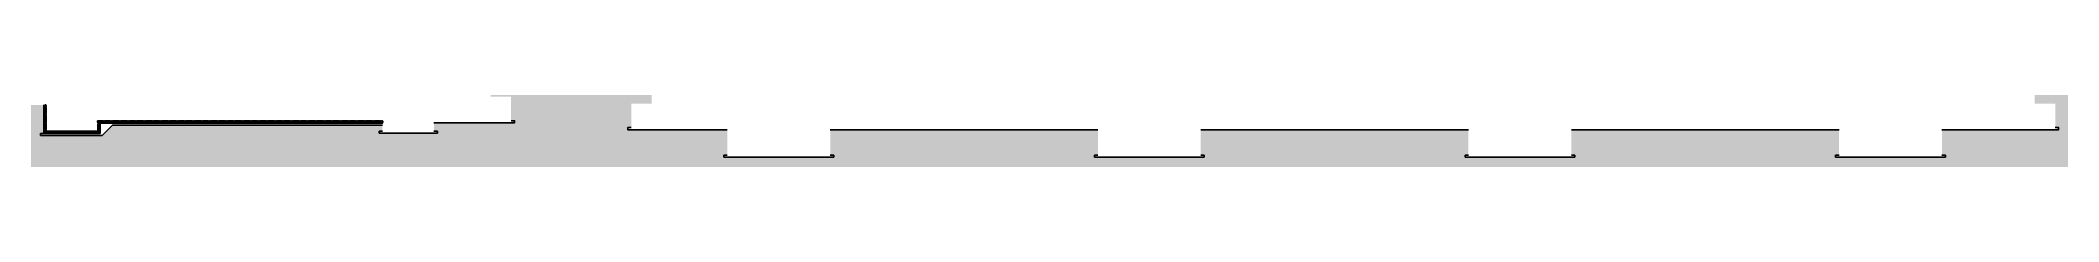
# Model space of a CAD drawing. Header units: millimetres. Extents: x 17311 to 801382, y -242618 to -104888.
# Drawn here: x 494991 to 553811, y -204189 to -202666 of the extents above; entities that cross this region are included whole.
import ezdxf

# ---------------------------------------------------------------- set-up
doc = ezdxf.new("R2010")
doc.units = ezdxf.units.MM
doc.header["$LTSCALE"] = 250
for name, color, linetype in [('A-버림CONC', 4, 'Continuous'), ('ISL', 251, 'Continuous'), ('지반', 254, 'Continuous')]:
    doc.layers.add(name, color=color, linetype=linetype)

msp = doc.modelspace()

# ---------------------------------------------------------------- hatches: boundary and pattern name
at = {"layer": '지반'}
h = msp.add_hatch(dxfattribs=at)
h.set_pattern_fill('EARTH', color=251, scale=70, angle=45)
edge = h.paths.add_edge_path()
edge.add_line((440367.6, -213174), (591132.2, -213174))
edge.add_line((591132.2, -213174), (591132.2, -201579.5))
edge.add_line((591132.2, -201579.5), (583110.7, -201579.5))
edge.add_line((583110.7, -201579.5), (581310.7, -201479.5))
edge.add_line((581310.7, -201479.5), (579318.7, -201479.5))
edge.add_line((579318.7, -201479.5), (579318.7, -201611.3))
edge.add_line((579318.7, -201611.3), (579328.9, -201621.5))
edge.add_line((579328.9, -201621.5), (580810.7, -201621.5))
edge.add_line((580810.7, -201621.5), (580810.7, -201929.5))
edge.add_line((580810.7, -201929.5), (580910.7, -201929.5))
edge.add_line((580910.7, -201929.5), (580910.7, -201989.5))
edge.add_line((580910.7, -201989.5), (579630.7, -201989.5))
edge.add_line((579630.7, -201989.5), (579630.7, -202599.5))
edge.add_line((579630.7, -202599.5), (579730.7, -202599.5))
edge.add_line((579730.7, -202599.5), (579730.7, -202659.5))
edge.add_line((579730.7, -202659.5), (578790.7, -202659.5))
edge.add_line((578790.7, -202659.5), (578790.7, -202599.5))
edge.add_line((578790.7, -202599.5), (578890.7, -202599.5))
edge.add_line((578890.7, -202599.5), (578890.7, -202049.5))
edge.add_line((578890.7, -202049.5), (575080.7, -202049.5))
edge.add_line((575080.7, -202049.5), (575080.7, -202599.5))
edge.add_line((575080.7, -202599.5), (575180.7, -202599.5))
edge.add_line((575180.7, -202599.5), (575180.7, -202659.5))
edge.add_line((575180.7, -202659.5), (574240.7, -202659.5))
edge.add_line((574240.7, -202659.5), (574240.7, -202599.5))
edge.add_line((574240.7, -202599.5), (574340.7, -202599.5))
edge.add_line((574340.7, -202599.5), (574340.7, -202059.5))
edge.add_line((574340.7, -202059.5), (569310.7, -202059.5))
edge.add_line((569310.7, -202059.5), (569310.7, -202329.5))
edge.add_line((569310.7, -202329.5), (569410.7, -202329.5))
edge.add_line((569410.7, -202329.5), (569410.7, -202389.5))
edge.add_line((569410.7, -202389.5), (567710.7, -202389.5))
edge.add_line((567710.7, -202389.5), (567710.7, -202329.5))
edge.add_line((567710.7, -202329.5), (567810.7, -202329.5))
edge.add_line((567810.7, -202329.5), (567810.7, -201989.5))
edge.add_line((567810.7, -201989.5), (553110.7, -201989.5))
edge.add_line((553110.7, -201989.5), (553110.7, -202629.5))
edge.add_line((553110.7, -202629.5), (553710.7, -202629.5))
edge.add_line((553710.7, -202629.5), (553710.7, -203329.5))
edge.add_line((553710.7, -203329.5), (553810.7, -203329.5))
edge.add_line((553810.7, -203329.5), (553810.7, -203389.5))
edge.add_line((553810.7, -203389.5), (550410.7, -203389.5))
edge.add_line((550410.7, -203389.5), (550410.7, -204129.5))
edge.add_line((550410.7, -204129.5), (550510.7, -204129.5))
edge.add_line((550510.7, -204129.5), (550510.7, -204189.5))
edge.add_line((550510.7, -204189.5), (547310.7, -204189.5))
edge.add_line((547310.7, -204189.5), (547310.7, -204129.5))
edge.add_line((547310.7, -204129.5), (547410.7, -204129.5))
edge.add_line((547410.7, -204129.5), (547410.7, -203389.5))
edge.add_line((547410.7, -203389.5), (539610.7, -203389.5))
edge.add_line((539610.7, -203389.5), (539610.7, -204129.5))
edge.add_line((539610.7, -204129.5), (539710.7, -204129.5))
edge.add_line((539710.7, -204129.5), (539710.7, -204189.5))
edge.add_line((539710.7, -204189.5), (536510.7, -204189.5))
edge.add_line((536510.7, -204189.5), (536510.7, -204129.5))
edge.add_line((536510.7, -204129.5), (536610.7, -204129.5))
edge.add_line((536610.7, -204129.5), (536610.7, -203389.5))
edge.add_line((536610.7, -203389.5), (528810.7, -203389.5))
edge.add_line((528810.7, -203389.5), (528810.7, -204129.5))
edge.add_line((528810.7, -204129.5), (528910.7, -204129.5))
edge.add_line((528910.7, -204129.5), (528910.7, -204189.5))
edge.add_line((528910.7, -204189.5), (525710.7, -204189.5))
edge.add_line((525710.7, -204189.5), (525710.7, -204129.5))
edge.add_line((525710.7, -204129.5), (525810.7, -204129.5))
edge.add_line((525810.7, -204129.5), (525810.7, -203389.5))
edge.add_line((525810.7, -203389.5), (518010.7, -203389.5))
edge.add_line((518010.7, -203389.5), (518010.7, -204129.5))
edge.add_line((518010.7, -204129.5), (518110.7, -204129.5))
edge.add_line((518110.7, -204129.5), (518110.7, -204189.5))
edge.add_line((518110.7, -204189.5), (514910.7, -204189.5))
edge.add_line((514910.7, -204189.5), (514910.7, -204129.5))
edge.add_line((514910.7, -204129.5), (515010.7, -204129.5))
edge.add_line((515010.7, -204129.5), (515010.7, -203389.5))
edge.add_line((515010.7, -203389.5), (512110.7, -203389.5))
edge.add_line((512110.7, -203389.5), (512110.7, -203329.5))
edge.add_line((512110.7, -203329.5), (512210.7, -203329.5))
edge.add_line((512210.7, -203329.5), (512210.7, -202629.5))
edge.add_line((512210.7, -202629.5), (512810.7, -202629.5))
edge.add_line((512810.7, -202629.5), (512810.7, -201989.5))
edge.add_line((512810.7, -201989.5), (508110.7, -201989.5))
edge.add_line((508110.7, -201989.5), (508110.7, -202429.5))
edge.add_line((508110.7, -202429.5), (508710.7, -202429.5))
edge.add_line((508710.7, -202429.5), (508710.7, -203129.5))
edge.add_line((508710.7, -203129.5), (508810.7, -203129.5))
edge.add_line((508810.7, -203129.5), (508810.7, -203189.5))
edge.add_line((508810.7, -203189.5), (506460.7, -203189.5))
edge.add_line((506460.7, -203189.5), (506460.7, -203429.5))
edge.add_line((506460.7, -203429.5), (506560.7, -203429.5))
edge.add_line((506560.7, -203429.5), (506560.7, -203489.5))
edge.add_line((506560.7, -203489.5), (504860.7, -203489.5))
edge.add_line((504860.7, -203489.5), (504860.7, -203429.5))
edge.add_line((504860.7, -203429.5), (504960.7, -203429.5))
edge.add_line((504960.7, -203429.5), (504960.7, -203259.5))
edge.add_line((504960.7, -203259.5), (497090.7, -203259.5))
edge.add_line((497090.7, -203259.5), (496790.7, -203559.5))
edge.add_line((496790.7, -203559.5), (494990.7, -203559.5))
edge.add_line((494990.7, -203559.5), (494990.7, -203499.5))
edge.add_line((494990.7, -203499.5), (495090.7, -203499.5))
edge.add_line((495090.7, -203499.5), (495090.7, -202666.5))
edge.add_line((495090.7, -202666.5), (494560.7, -202666.5))
edge.add_line((494560.7, -202666.5), (494560.7, -202616.5))
edge.add_line((494560.7, -202616.5), (494610.7, -202616.5))
edge.add_line((494610.7, -202616.5), (494610.7, -202279.5))
edge.add_arc((488210.7, -406133.4), 203954.3, 88.201788, 91.798212)
edge.add_line((481810.7, -202279.5), (481810.7, -201879.5))
edge.add_line((481810.7, -201879.5), (440367.6, -201879.5))
edge.add_line((440367.6, -201879.5), (440367.6, -213174))

# ---------------------------------------------------------------- linework, layer by layer
at = {"layer": 'A-버림CONC'}
for p, q in [((495090.7, -203499.5), (494990.7, -203499.5)), ((494990.7, -203499.5), (494990.7, -203559.5)), ((496790.7, -203559.5), (497090.7, -203259.5)), ((497090.7, -203259.5), (504960.7, -203259.5)), ((504960.7, -203429.5), (504860.7, -203429.5)), ((504860.7, -203429.5), (504860.7, -203489.5)), ((504860.7, -203489.5), (506560.7, -203489.5)), ((506460.7, -203429.5), (506560.7, -203429.5)), ((506560.7, -203429.5), (506560.7, -203489.5)), ((494990.7, -203559.5), (496790.7, -203559.5)), ((515010.7, -204129.5), (514910.7, -204129.5)), ((514910.7, -204129.5), (514910.7, -204189.5)), ((514910.7, -204189.5), (518110.7, -204189.5)), ((518010.7, -204129.5), (518110.7, -204129.5)), ((518110.7, -204129.5), (518110.7, -204189.5)), ((525810.7, -204129.5), (525710.7, -204129.5)), ((525710.7, -204129.5), (525710.7, -204189.5)), ((525710.7, -204189.5), (528910.7, -204189.5)), ((528810.7, -204129.5), (528910.7, -204129.5)), ((528910.7, -204129.5), (528910.7, -204189.5)), ((536610.7, -204129.5), (536510.7, -204129.5)), ((536510.7, -204129.5), (536510.7, -204189.5)), ((536510.7, -204189.5), (539710.7, -204189.5)), ((539610.7, -204129.5), (539710.7, -204129.5)), ((539710.7, -204129.5), (539710.7, -204189.5)), ((547410.7, -204129.5), (547310.7, -204129.5)), ((547310.7, -204129.5), (547310.7, -204189.5)), ((547310.7, -204189.5), (550510.7, -204189.5)), ((550410.7, -204129.5), (550510.7, -204129.5)), ((550510.7, -204129.5), (550510.7, -204189.5))]:
    msp.add_line(p, q, dxfattribs=at)
for points in [[(506460.7, -203189.5), (508810.7, -203189.5), (508810.7, -203129.5), (508710.7, -203129.5)], [(512210.7, -203329.5), (512110.7, -203329.5), (512110.7, -203389.5), (515010.7, -203389.5)], [(518010.7, -203389.5), (525810.7, -203389.5)], [(528810.7, -203389.5), (536610.7, -203389.5)], [(539610.7, -203389.5), (547410.7, -203389.5)], [(550410.7, -203389.5), (553810.7, -203389.5), (553810.7, -203329.5), (553710.7, -203329.5)]]:
    msp.add_lwpolyline(points, dxfattribs=at)
at = {"layer": 'ISL'}
msp.add_lwpolyline([(495090.7, -202666.5), (495090.7, -203499.5), (496730.7, -203499.5), (496730.7, -203199.5), (504960.7, -203199.5)], dxfattribs=at)
for points in [[(495090.7, -202666.5, 0.5092668), (495107.6, -202678.9), (495143.7, -202668.1, -1.3725934), (495143.7, -202692.9), (495107.6, -202682.1, 0.5092668), (495090.7, -202694.5, 0.5092668), (495107.6, -202706.9), (495143.7, -202696.1, -1.3725934), (495143.7, -202720.9), (495107.6, -202710.1, 0.5092668), (495090.7, -202722.5, 0.5092668), (495107.6, -202734.9), (495143.7, -202724.1, -1.3725934), (495143.7, -202748.9), (495107.6, -202738.1, 0.5092668), (495090.7, -202750.5, 0.5092668), (495107.6, -202762.9), (495143.7, -202752.1, -1.3725934), (495143.7, -202776.9), (495107.6, -202766.1, 0.5092668), (495090.7, -202778.5, 0.5092668), (495107.6, -202790.9), (495143.7, -202780.1, -1.3725934), (495143.7, -202804.9), (495107.6, -202794.1, 0.5092668), (495090.7, -202806.5, 0.5092668), (495107.6, -202818.9), (495143.7, -202808.1, -1.3725934), (495143.7, -202832.9), (495107.6, -202822.1, 0.5092668), (495090.7, -202834.5, 0.5092668), (495107.6, -202846.9), (495143.7, -202836.1, -1.3725934), (495143.7, -202860.9), (495107.6, -202850.1, 0.5092668), (495090.7, -202862.5, 0.5092668), (495107.6, -202874.9), (495143.7, -202864.1, -1.3725934), (495143.7, -202888.9), (495107.6, -202878.1, 0.5092668), (495090.7, -202890.5, 0.5092668), (495107.6, -202902.9), (495143.7, -202892.1, -1.3725934), (495143.7, -202916.9), (495107.6, -202906.1, 0.5092668), (495090.7, -202918.5, 0.5092668), (495107.6, -202930.9), (495143.7, -202920.1, -1.3725934), (495143.7, -202944.9), (495107.6, -202934.1, 0.5092668), (495090.7, -202946.5, 0.5092668), (495107.6, -202958.9), (495143.7, -202948.1, -1.3725934), (495143.7, -202972.9), (495107.6, -202962.1, 0.5092668), (495090.7, -202974.5, 0.5092668), (495107.6, -202986.9), (495143.7, -202976.1, -1.3725934), (495143.7, -203000.9), (495107.6, -202990.1, 0.5092668), (495090.7, -203002.5, 0.5092668), (495107.6, -203014.9), (495143.7, -203004.1, -1.3725934), (495143.7, -203028.9), (495107.6, -203018.1, 0.5092668), (495090.7, -203030.5, 0.5092668), (495107.6, -203042.9), (495143.7, -203032.1, -1.3725934), (495143.7, -203056.9), (495107.6, -203046.1, 0.5092668), (495090.7, -203058.5, 0.5092668), (495107.6, -203070.9), (495143.7, -203060.1, -1.3725934), (495143.7, -203084.9), (495107.6, -203074.1, 0.5092668), (495090.7, -203086.5, 0.5092668), (495107.6, -203098.9), (495143.7, -203088.1, -1.3725934), (495143.7, -203112.9), (495107.6, -203102.1, 0.5092668), (495090.7, -203114.5, 0.5092668), (495107.6, -203126.9), (495143.7, -203116.1, -1.3725934), (495143.7, -203140.9), (495107.6, -203130.1, 0.5092668), (495090.7, -203142.5, 0.5092668), (495107.6, -203154.9), (495143.7, -203144.1, -1.3725934), (495143.7, -203168.9), (495107.6, -203158.1, 0.5092668), (495090.7, -203170.5, 0.5092668), (495107.6, -203182.9), (495143.7, -203172.1, -1.3725934), (495143.7, -203196.9), (495107.6, -203186.1, 0.5092668), (495090.7, -203198.5, 0.5092668), (495107.6, -203210.9), (495143.7, -203200.1, -1.3725934), (495143.7, -203224.9), (495107.6, -203214.1, 0.5092668), (495090.7, -203226.5, 0.5092668), (495107.6, -203238.9), (495143.7, -203228.1, -1.3725934), (495143.7, -203252.9), (495107.6, -203242.1, 0.5092668), (495090.7, -203254.5, 0.5092668), (495107.6, -203266.9), (495143.7, -203256.1, -1.3725934), (495143.7, -203280.9), (495107.6, -203270.1, 0.5092668), (495090.7, -203282.5, 0.5092668), (495107.6, -203294.9), (495143.7, -203284.1, -1.3725934), (495143.7, -203308.9), (495107.6, -203298.1, 0.5092668), (495090.7, -203310.5, 0.5092668), (495107.6, -203322.9), (495143.7, -203312.1, -1.3725934), (495143.7, -203336.9), (495107.6, -203326.1, 0.5092668), (495090.7, -203338.5, 0.5092668), (495107.6, -203350.9), (495143.7, -203340.1, -1.3725934), (495143.7, -203364.9), (495107.6, -203354.1, 0.5092668), (495090.7, -203366.5, 0.5092668), (495107.6, -203378.9), (495143.7, -203368.1, -1.3725934), (495143.7, -203392.9), (495107.6, -203382.1, 0.5092668), (495090.7, -203394.5, 0.5092668), (495107.6, -203406.9), (495143.7, -203396.1, -1.3725934), (495143.7, -203420.9), (495107.6, -203410.1, 0.5092668), (495090.7, -203422.5, 0.5092668), (495107.6, -203434.9), (495143.7, -203424.1, -1.3725934), (495143.7, -203448.9), (495107.6, -203438.1, 0.5092668), (495090.7, -203450.5, 0.5092668), (495107.6, -203462.9), (495143.7, -203452.1, -1.3725934), (495143.7, -203476.9), (495107.6, -203466.1, 0.5092668), (495090.7, -203478.5, 0.5092668), (495107.6, -203490.9), (495143.7, -203480.1, -0.702758), (495158.6, -203499.5, -0.702758)], [(495160.7, -203429.5, -0.5092668), (495173, -203446.4), (495162.3, -203482.5, 1.3725934), (495187, -203482.5), (495176.3, -203446.4, -0.5092668), (495188.7, -203429.5, -0.5092668), (495201, -203446.4), (495190.3, -203482.5, 1.3725934), (495215, -203482.5), (495204.3, -203446.4, -0.5092668), (495216.7, -203429.5, -0.5092668), (495229, -203446.4), (495218.3, -203482.5, 1.3725934), (495243, -203482.5), (495232.3, -203446.4, -0.5092668), (495244.7, -203429.5, -0.5092668), (495257, -203446.4), (495246.3, -203482.5, 1.3725934), (495271, -203482.5), (495260.3, -203446.4, -0.5092668), (495272.7, -203429.5, -0.5092668), (495285, -203446.4), (495274.3, -203482.5, 1.3725934), (495299, -203482.5), (495288.3, -203446.4, -0.5092668), (495300.7, -203429.5, -0.5092668), (495313, -203446.4), (495302.3, -203482.5, 1.3725934), (495327, -203482.5), (495316.3, -203446.4, -0.5092668), (495328.7, -203429.5, -0.5092668), (495341, -203446.4), (495330.3, -203482.5, 1.3725934), (495355, -203482.5), (495344.3, -203446.4, -0.5092668), (495356.7, -203429.5, -0.5092668), (495369, -203446.4), (495358.3, -203482.5, 1.3725934), (495383, -203482.5), (495372.3, -203446.4, -0.5092668), (495384.7, -203429.5, -0.5092668), (495397, -203446.4), (495386.3, -203482.5, 1.3725934), (495411, -203482.5), (495400.3, -203446.4, -0.5092668), (495412.7, -203429.5, -0.5092668), (495425, -203446.4), (495414.3, -203482.5, 1.3725934), (495439, -203482.5), (495428.3, -203446.4, -0.5092668), (495440.7, -203429.5, -0.5092668), (495453, -203446.4), (495442.3, -203482.5, 1.3725934), (495467, -203482.5), (495456.3, -203446.4, -0.5092668), (495468.7, -203429.5, -0.5092668), (495481, -203446.4), (495470.3, -203482.5, 1.3725934), (495495, -203482.5), (495484.3, -203446.4, -0.5092668), (495496.7, -203429.5, -0.5092668), (495509, -203446.4), (495498.3, -203482.5, 1.3725934), (495523, -203482.5), (495512.3, -203446.4, -0.5092668), (495524.7, -203429.5, -0.5092668), (495537, -203446.4), (495526.3, -203482.5, 1.3725934), (495551, -203482.5), (495540.3, -203446.4, -0.5092668), (495552.7, -203429.5, -0.5092668), (495565, -203446.4), (495554.3, -203482.5, 1.3725934), (495579, -203482.5), (495568.3, -203446.4, -0.5092668), (495580.7, -203429.5, -0.5092668), (495593, -203446.4), (495582.3, -203482.5, 1.3725934), (495607, -203482.5), (495596.3, -203446.4, -0.5092668), (495608.7, -203429.5, -0.5092668), (495621, -203446.4), (495610.3, -203482.5, 1.3725934), (495635, -203482.5), (495624.3, -203446.4, -0.5092668), (495636.7, -203429.5, -0.5092668), (495649, -203446.4), (495638.3, -203482.5, 1.3725934), (495663, -203482.5), (495652.3, -203446.4, -0.5092668), (495664.7, -203429.5, -0.5092668), (495677, -203446.4), (495666.3, -203482.5, 1.3725934), (495691, -203482.5), (495680.3, -203446.4, -0.5092668), (495692.7, -203429.5, -0.5092668), (495705, -203446.4), (495694.3, -203482.5, 1.3725934), (495719, -203482.5), (495708.3, -203446.4, -0.5092668), (495720.7, -203429.5, -0.5092668), (495733, -203446.4), (495722.3, -203482.5, 1.3725934), (495747, -203482.5), (495736.3, -203446.4, -0.5092668), (495748.7, -203429.5, -0.5092668), (495761, -203446.4), (495750.3, -203482.5, 1.3725934), (495775, -203482.5), (495764.3, -203446.4, -0.5092668), (495776.7, -203429.5, -0.5092668), (495789, -203446.4), (495778.3, -203482.5, 1.3725934), (495803, -203482.5), (495792.3, -203446.4, -0.5092668), (495804.7, -203429.5, -0.5092668), (495817, -203446.4), (495806.3, -203482.5, 1.3725934), (495831, -203482.5), (495820.3, -203446.4, -0.5092668), (495832.7, -203429.5, -0.5092668), (495845, -203446.4), (495834.3, -203482.5, 1.3725934), (495859, -203482.5), (495848.3, -203446.4, -0.5092668), (495860.7, -203429.5, -0.5092668), (495873, -203446.4), (495862.3, -203482.5, 1.3725934), (495887, -203482.5), (495876.3, -203446.4, -0.5092668), (495888.7, -203429.5, -0.5092668), (495901, -203446.4), (495890.3, -203482.5, 1.3725934), (495915, -203482.5), (495904.3, -203446.4, -0.5092668), (495916.7, -203429.5, -0.5092668), (495929, -203446.4), (495918.3, -203482.5, 1.3725934), (495943, -203482.5), (495932.3, -203446.4, -0.5092668), (495944.7, -203429.5, -0.5092668), (495957, -203446.4), (495946.3, -203482.5, 1.3725934), (495971, -203482.5), (495960.3, -203446.4, -0.5092668), (495972.7, -203429.5, -0.5092668), (495985, -203446.4), (495974.3, -203482.5, 1.3725934), (495999, -203482.5), (495988.3, -203446.4, -0.5092668), (496000.7, -203429.5, -0.5092668), (496013, -203446.4), (496002.3, -203482.5, 1.3725934), (496027, -203482.5), (496016.3, -203446.4, -0.5092668), (496028.7, -203429.5, -0.5092668), (496041, -203446.4), (496030.3, -203482.5, 1.3725934), (496055, -203482.5), (496044.3, -203446.4, -0.5092668), (496056.7, -203429.5, -0.5092668), (496069, -203446.4), (496058.3, -203482.5, 1.3725934), (496083, -203482.5), (496072.3, -203446.4, -0.5092668), (496084.7, -203429.5, -0.5092668), (496097, -203446.4), (496086.3, -203482.5, 1.3725934), (496111, -203482.5), (496100.3, -203446.4, -0.5092668), (496112.7, -203429.5, -0.5092668), (496125, -203446.4), (496114.3, -203482.5, 1.3725934), (496139, -203482.5), (496128.3, -203446.4, -0.5092668), (496140.7, -203429.5, -0.5092668), (496153, -203446.4), (496142.3, -203482.5, 1.3725934), (496167, -203482.5), (496156.3, -203446.4, -0.5092668), (496168.7, -203429.5, -0.5092668), (496181, -203446.4), (496170.3, -203482.5, 1.3725934), (496195, -203482.5), (496184.3, -203446.4, -0.5092668), (496196.7, -203429.5, -0.5092668), (496209, -203446.4), (496198.3, -203482.5, 1.3725934), (496223, -203482.5), (496212.3, -203446.4, -0.5092668), (496224.7, -203429.5, -0.5092668), (496237, -203446.4), (496226.3, -203482.5, 1.3725934), (496251, -203482.5), (496240.3, -203446.4, -0.5092668), (496252.7, -203429.5, -0.5092668), (496265, -203446.4), (496254.3, -203482.5, 1.3725934), (496279, -203482.5), (496268.3, -203446.4, -0.5092668), (496280.7, -203429.5, -0.5092668), (496293, -203446.4), (496282.3, -203482.5, 1.3725934), (496307, -203482.5), (496296.3, -203446.4, -0.5092668), (496308.7, -203429.5, -0.5092668), (496321, -203446.4), (496310.3, -203482.5, 1.3725934), (496335, -203482.5), (496324.3, -203446.4, -0.5092668), (496336.7, -203429.5, -0.5092668), (496349, -203446.4), (496338.3, -203482.5, 1.3725934), (496363, -203482.5), (496352.3, -203446.4, -0.5092668), (496364.7, -203429.5, -0.5092668), (496377, -203446.4), (496366.3, -203482.5, 1.3725934), (496391, -203482.5), (496380.3, -203446.4, -0.5092668), (496392.7, -203429.5, -0.5092668), (496405, -203446.4), (496394.3, -203482.5, 1.3725934), (496419, -203482.5), (496408.3, -203446.4, -0.5092668), (496420.7, -203429.5, -0.5092668), (496433, -203446.4), (496422.3, -203482.5, 1.3725934), (496447, -203482.5), (496436.3, -203446.4, -0.5092668), (496448.7, -203429.5, -0.5092668), (496461, -203446.4), (496450.3, -203482.5, 1.3725934), (496475, -203482.5), (496464.3, -203446.4, -0.5092668), (496476.7, -203429.5, -0.5092668), (496489, -203446.4), (496478.3, -203482.5, 1.3725934), (496503, -203482.5), (496492.3, -203446.4, -0.5092668), (496504.7, -203429.5, -0.5092668), (496517, -203446.4), (496506.3, -203482.5, 1.3725934), (496531, -203482.5), (496520.3, -203446.4, -0.5092668), (496532.7, -203429.5, -0.5092668), (496545, -203446.4), (496534.3, -203482.5, 1.3725934), (496559, -203482.5), (496548.3, -203446.4, -0.5092668), (496560.7, -203429.5, -0.5092668), (496573, -203446.4), (496562.3, -203482.5, 1.3725934), (496587, -203482.5), (496576.3, -203446.4, -0.5092668), (496588.7, -203429.5, -0.5092668), (496601, -203446.4), (496590.3, -203482.5, 1.3725934), (496615, -203482.5), (496604.3, -203446.4, -0.5092668), (496616.7, -203429.5, -0.5092668), (496629, -203446.4), (496618.3, -203482.5, 1.3725934), (496643, -203482.5), (496632.3, -203446.4, -0.5092668), (496644.7, -203429.5, -0.5092668), (496657, -203446.4), (496646.3, -203482.5, 1.3725934), (496671, -203482.5), (496660.3, -203446.4, -0.5092668), (496672.7, -203429.5)], [(497017.7, -203199.5, -0.5092668), (497005.3, -203182.5), (497016, -203146.4, 1.3725934), (496991.3, -203146.4), (497002, -203182.5, -0.5092668), (496989.7, -203199.5, -0.5092668), (496977.3, -203182.5), (496988, -203146.4, 1.3725934), (496963.3, -203146.4), (496974, -203182.5, -0.5092668), (496961.7, -203199.5, -0.5092668), (496949.3, -203182.5), (496960, -203146.4, 1.3725934), (496935.3, -203146.4), (496946, -203182.5, -0.5092668), (496933.7, -203199.5, -0.5092668), (496921.3, -203182.5), (496932, -203146.4, 1.3725934), (496907.3, -203146.4), (496918, -203182.5, -0.5092668), (496905.7, -203199.5, -0.5092668), (496893.3, -203182.5), (496904, -203146.4, 1.3725934), (496879.3, -203146.4), (496890, -203182.5, -0.5092668), (496877.7, -203199.5, -0.5092668), (496865.3, -203182.5), (496876, -203146.4, 1.3725934), (496851.3, -203146.4), (496862, -203182.5, -0.5092668), (496849.7, -203199.5, -0.5092668), (496837.3, -203182.5), (496848, -203146.4, 1.3725934), (496823.3, -203146.4), (496834, -203182.5, -0.5092668), (496821.7, -203199.5, -0.5092668), (496809.3, -203182.5), (496820, -203146.4, 1.3725934), (496795.3, -203146.4), (496806, -203182.5, -0.5092668), (496793.7, -203199.5, -0.5092668), (496781.3, -203182.5), (496792, -203146.4, 1.3725934), (496767.3, -203146.4), (496778, -203182.5, -0.5092668), (496765.7, -203199.5, -0.5092668), (496753.3, -203182.5), (496764, -203146.4, 1.3725934), (496739.3, -203146.4), (496750, -203182.5, -0.5092668), (496737.7, -203199.5, -0.5092668), (496725.3, -203182.5), (496736, -203146.4, 1.3725934), (496711.3, -203146.4), (496722, -203182.5, -0.5092668), (496709.7, -203199.5, -0.5092668), (496697.3, -203182.5), (496708, -203146.4, 1.3725934), (496683.3, -203146.4), (496694, -203182.5, -0.5092668), (496681.7, -203199.5, -0.5092668), (496669.3, -203182.5), (496680, -203146.4, 1.3725934), (496655.3, -203146.4), (496666, -203182.5, -0.3412568), (496660.7, -203197.4, -0.3412568)], [(496730.7, -203499.5, 0.5092668), (496713.7, -203487.1), (496677.6, -203497.8, -1.3725934), (496677.6, -203473.1), (496713.7, -203483.8, 0.5092668), (496730.7, -203471.5, 0.5092668), (496713.7, -203459.1), (496677.6, -203469.8, -1.3725934), (496677.6, -203445.1), (496713.7, -203455.8, 0.5092668), (496730.7, -203443.5, 0.5092668), (496713.7, -203431.1), (496677.6, -203441.8, -1.3725934), (496677.6, -203417.1), (496713.7, -203427.8, 0.5092668), (496730.7, -203415.5, 0.5092668), (496713.7, -203403.1), (496677.6, -203413.8, -1.3725934), (496677.6, -203389.1), (496713.7, -203399.8, 0.5092668), (496730.7, -203387.5, 0.5092668), (496713.7, -203375.1), (496677.6, -203385.8, -1.3725934), (496677.6, -203361.1), (496713.7, -203371.8, 0.5092668), (496730.7, -203359.5, 0.5092668), (496713.7, -203347.1), (496677.6, -203357.8, -1.3725934), (496677.6, -203333.1), (496713.7, -203343.8, 0.5092668), (496730.7, -203331.5, 0.5092668), (496713.7, -203319.1), (496677.6, -203329.8, -1.3725934), (496677.6, -203305.1), (496713.7, -203315.8, 0.5092668), (496730.7, -203303.5, 0.5092668), (496713.7, -203291.1), (496677.6, -203301.8, -1.3725934), (496677.6, -203277.1), (496713.7, -203287.8, 0.5092668), (496730.7, -203275.5, 0.5092668), (496713.7, -203263.1), (496677.6, -203273.8, -1.3725934), (496677.6, -203249.1), (496713.7, -203259.8, 0.5092668), (496730.7, -203247.5, 0.5092668), (496713.7, -203235.1), (496677.6, -203245.8, -1.3725934), (496677.6, -203221.1), (496713.7, -203231.8, 0.5092668), (496730.7, -203219.5)], [(496989.7, -203199.5, 0.5092668), (497002, -203182.5), (496991.3, -203146.4, -1.3725934), (497016, -203146.4), (497005.3, -203182.5, 0.5092668), (497017.7, -203199.5, 0.5092668), (497030, -203182.5), (497019.3, -203146.4, -1.3725934), (497044, -203146.4), (497033.3, -203182.5, 0.5092668), (497045.7, -203199.5, 0.5092668), (497058, -203182.5), (497047.3, -203146.4, -1.3725934), (497072, -203146.4), (497061.3, -203182.5, 0.5092668), (497073.7, -203199.5, 0.5092668), (497086, -203182.5), (497075.3, -203146.4, -1.3725934), (497100, -203146.4), (497089.3, -203182.5, 0.5092668), (497101.7, -203199.5, 0.5092668), (497114, -203182.5), (497103.3, -203146.4, -1.3725934), (497128, -203146.4), (497117.3, -203182.5, 0.5092668), (497129.7, -203199.5, 0.5092668), (497142, -203182.5), (497131.3, -203146.4, -1.3725934), (497156, -203146.4), (497145.3, -203182.5, 0.5092668), (497157.7, -203199.5, 0.5092668), (497170, -203182.5), (497159.3, -203146.4, -1.3725934), (497184, -203146.4), (497173.3, -203182.5, 0.5092668), (497185.7, -203199.5, 0.5092668), (497198, -203182.5), (497187.3, -203146.4, -1.3725934), (497212, -203146.4), (497201.3, -203182.5, 0.5092668), (497213.7, -203199.5, 0.5092668), (497226, -203182.5), (497215.3, -203146.4, -1.3725934), (497240, -203146.4), (497229.3, -203182.5, 0.5092668), (497241.7, -203199.5, 0.5092668), (497254, -203182.5), (497243.3, -203146.4, -1.3725934), (497268, -203146.4), (497257.3, -203182.5, 0.5092668), (497269.7, -203199.5, 0.5092668), (497282, -203182.5), (497271.3, -203146.4, -1.3725934), (497296, -203146.4), (497285.3, -203182.5, 0.5092668), (497297.7, -203199.5, 0.5092668), (497310, -203182.5), (497299.3, -203146.4, -1.3725934), (497324, -203146.4), (497313.3, -203182.5, 0.5092668), (497325.7, -203199.5, 0.5092668), (497338, -203182.5), (497327.3, -203146.4, -1.3725934), (497352, -203146.4), (497341.3, -203182.5, 0.5092668), (497353.7, -203199.5, 0.5092668), (497366, -203182.5), (497355.3, -203146.4, -1.3725934), (497380, -203146.4), (497369.3, -203182.5, 0.5092668), (497381.7, -203199.5, 0.5092668), (497394, -203182.5), (497383.3, -203146.4, -1.3725934), (497408, -203146.4), (497397.3, -203182.5, 0.5092668), (497409.7, -203199.5, 0.5092668), (497422, -203182.5), (497411.3, -203146.4, -1.3725934), (497436, -203146.4), (497425.3, -203182.5, 0.5092668), (497437.7, -203199.5, 0.5092668), (497450, -203182.5), (497439.3, -203146.4, -1.3725934), (497464, -203146.4), (497453.3, -203182.5, 0.5092668), (497465.7, -203199.5, 0.5092668), (497478, -203182.5), (497467.3, -203146.4, -1.3725934), (497492, -203146.4), (497481.3, -203182.5, 0.5092668), (497493.7, -203199.5, 0.5092668), (497506, -203182.5), (497495.3, -203146.4, -1.3725934), (497520, -203146.4), (497509.3, -203182.5, 0.5092668), (497521.7, -203199.5, 0.5092668), (497534, -203182.5), (497523.3, -203146.4, -1.3725934), (497548, -203146.4), (497537.3, -203182.5, 0.5092668), (497549.7, -203199.5, 0.5092668), (497562, -203182.5), (497551.3, -203146.4, -1.3725934), (497576, -203146.4), (497565.3, -203182.5, 0.5092668), (497577.7, -203199.5, 0.5092668), (497590, -203182.5), (497579.3, -203146.4, -1.3725934), (497604, -203146.4), (497593.3, -203182.5, 0.5092668), (497605.7, -203199.5, 0.5092668), (497618, -203182.5), (497607.3, -203146.4, -1.3725934), (497632, -203146.4), (497621.3, -203182.5, 0.5092668), (497633.7, -203199.5, 0.5092668), (497646, -203182.5), (497635.3, -203146.4, -1.3725934), (497660, -203146.4), (497649.3, -203182.5, 0.5092668), (497661.7, -203199.5, 0.5092668), (497674, -203182.5), (497663.3, -203146.4, -1.3725934), (497688, -203146.4), (497677.3, -203182.5, 0.5092668), (497689.7, -203199.5, 0.5092668), (497702, -203182.5), (497691.3, -203146.4, -1.3725934), (497716, -203146.4), (497705.3, -203182.5, 0.5092668), (497717.7, -203199.5, 0.5092668), (497730, -203182.5), (497719.3, -203146.4, -1.3725934), (497744, -203146.4), (497733.3, -203182.5, 0.5092668), (497745.7, -203199.5, 0.5092668), (497758, -203182.5), (497747.3, -203146.4, -1.3725934), (497772, -203146.4), (497761.3, -203182.5, 0.5092668), (497773.7, -203199.5, 0.5092668), (497786, -203182.5), (497775.3, -203146.4, -1.3725934), (497800, -203146.4), (497789.3, -203182.5, 0.5092668), (497801.7, -203199.5, 0.5092668), (497814, -203182.5), (497803.3, -203146.4, -1.3725934), (497828, -203146.4), (497817.3, -203182.5, 0.5092668), (497829.7, -203199.5, 0.5092668), (497842, -203182.5), (497831.3, -203146.4, -1.3725934), (497856, -203146.4), (497845.3, -203182.5, 0.5092668), (497857.7, -203199.5, 0.5092668), (497870, -203182.5), (497859.3, -203146.4, -1.3725934), (497884, -203146.4), (497873.3, -203182.5, 0.5092668), (497885.7, -203199.5, 0.5092668), (497898, -203182.5), (497887.3, -203146.4, -1.3725934), (497912, -203146.4), (497901.3, -203182.5, 0.5092668), (497913.7, -203199.5, 0.5092668), (497926, -203182.5), (497915.3, -203146.4, -1.3725934), (497940, -203146.4), (497929.3, -203182.5, 0.5092668), (497941.7, -203199.5, 0.5092668), (497954, -203182.5), (497943.3, -203146.4, -1.3725934), (497968, -203146.4), (497957.3, -203182.5, 0.5092668), (497969.7, -203199.5, 0.5092668), (497982, -203182.5), (497971.3, -203146.4, -1.3725934), (497996, -203146.4), (497985.3, -203182.5, 0.5092668), (497997.7, -203199.5, 0.5092668), (498010, -203182.5), (497999.3, -203146.4, -1.3725934), (498024, -203146.4), (498013.3, -203182.5, 0.5092668), (498025.7, -203199.5, 0.5092668), (498038, -203182.5), (498027.3, -203146.4, -1.3725934), (498052, -203146.4), (498041.3, -203182.5, 0.5092668), (498053.7, -203199.5, 0.5092668), (498066, -203182.5), (498055.3, -203146.4, -1.3725934), (498080, -203146.4), (498069.3, -203182.5, 0.5092668), (498081.7, -203199.5, 0.5092668), (498094, -203182.5), (498083.3, -203146.4, -1.3725934), (498108, -203146.4), (498097.3, -203182.5, 0.5092668), (498109.7, -203199.5, 0.5092668), (498122, -203182.5), (498111.3, -203146.4, -1.3725934), (498136, -203146.4), (498125.3, -203182.5, 0.5092668), (498137.7, -203199.5, 0.5092668), (498150, -203182.5), (498139.3, -203146.4, -1.3725934), (498164, -203146.4), (498153.3, -203182.5, 0.5092668), (498165.7, -203199.5, 0.5092668), (498178, -203182.5), (498167.3, -203146.4, -1.3725934), (498192, -203146.4), (498181.3, -203182.5, 0.5092668), (498193.7, -203199.5, 0.5092668), (498206, -203182.5), (498195.3, -203146.4, -1.3725934), (498220, -203146.4), (498209.3, -203182.5, 0.5092668), (498221.7, -203199.5, 0.5092668), (498234, -203182.5), (498223.3, -203146.4, -1.3725934), (498248, -203146.4), (498237.3, -203182.5, 0.5092668), (498249.7, -203199.5, 0.5092668), (498262, -203182.5), (498251.3, -203146.4, -1.3725934), (498276, -203146.4), (498265.3, -203182.5, 0.5092668), (498277.7, -203199.5, 0.5092668), (498290, -203182.5), (498279.3, -203146.4, -1.3725934), (498304, -203146.4), (498293.3, -203182.5, 0.5092668), (498305.7, -203199.5, 0.5092668), (498318, -203182.5), (498307.3, -203146.4, -1.3725934), (498332, -203146.4), (498321.3, -203182.5, 0.5092668), (498333.7, -203199.5, 0.5092668), (498346, -203182.5), (498335.3, -203146.4, -1.3725934), (498360, -203146.4), (498349.3, -203182.5, 0.5092668), (498361.7, -203199.5, 0.5092668), (498374, -203182.5), (498363.3, -203146.4, -1.3725934), (498388, -203146.4), (498377.3, -203182.5, 0.5092668), (498389.7, -203199.5, 0.5092668), (498402, -203182.5), (498391.3, -203146.4, -1.3725934), (498416, -203146.4), (498405.3, -203182.5, 0.5092668), (498417.7, -203199.5, 0.5092668), (498430, -203182.5), (498419.3, -203146.4, -1.3725934), (498444, -203146.4), (498433.3, -203182.5, 0.5092668), (498445.7, -203199.5, 0.5092668), (498458, -203182.5), (498447.3, -203146.4, -1.3725934), (498472, -203146.4), (498461.3, -203182.5, 0.5092668), (498473.7, -203199.5, 0.5092668), (498486, -203182.5), (498475.3, -203146.4, -1.3725934), (498500, -203146.4), (498489.3, -203182.5, 0.5092668), (498501.7, -203199.5, 0.5092668), (498514, -203182.5), (498503.3, -203146.4, -1.3725934), (498528, -203146.4), (498517.3, -203182.5, 0.5092668), (498529.7, -203199.5, 0.5092668), (498542, -203182.5), (498531.3, -203146.4, -1.3725934), (498556, -203146.4), (498545.3, -203182.5, 0.5092668), (498557.7, -203199.5, 0.5092668), (498570, -203182.5), (498559.3, -203146.4, -1.3725934), (498584, -203146.4), (498573.3, -203182.5, 0.5092668), (498585.7, -203199.5, 0.5092668), (498598, -203182.5), (498587.3, -203146.4, -1.3725934), (498612, -203146.4), (498601.3, -203182.5, 0.5092668), (498613.7, -203199.5, 0.5092668), (498626, -203182.5), (498615.3, -203146.4, -1.3725934), (498640, -203146.4), (498629.3, -203182.5, 0.5092668), (498641.7, -203199.5, 0.5092668), (498654, -203182.5), (498643.3, -203146.4, -1.3725934), (498668, -203146.4), (498657.3, -203182.5, 0.5092668), (498669.7, -203199.5, 0.5092668), (498682, -203182.5), (498671.3, -203146.4, -1.3725934), (498696, -203146.4), (498685.3, -203182.5, 0.5092668), (498697.7, -203199.5, 0.5092668), (498710, -203182.5), (498699.3, -203146.4, -1.3725934), (498724, -203146.4), (498713.3, -203182.5, 0.5092668), (498725.7, -203199.5, 0.5092668), (498738, -203182.5), (498727.3, -203146.4, -1.3725934), (498752, -203146.4), (498741.3, -203182.5, 0.5092668), (498753.7, -203199.5, 0.5092668), (498766, -203182.5), (498755.3, -203146.4, -1.3725934), (498780, -203146.4), (498769.3, -203182.5, 0.5092668), (498781.7, -203199.5, 0.5092668), (498794, -203182.5), (498783.3, -203146.4, -1.3725934), (498808, -203146.4), (498797.3, -203182.5, 0.5092668), (498809.7, -203199.5, 0.5092668), (498822, -203182.5), (498811.3, -203146.4, -1.3725934), (498836, -203146.4), (498825.3, -203182.5, 0.5092668), (498837.7, -203199.5, 0.5092668), (498850, -203182.5), (498839.3, -203146.4, -1.3725934), (498864, -203146.4), (498853.3, -203182.5, 0.5092668), (498865.7, -203199.5, 0.5092668), (498878, -203182.5), (498867.3, -203146.4, -1.3725934), (498892, -203146.4), (498881.3, -203182.5, 0.5092668), (498893.7, -203199.5, 0.5092668), (498906, -203182.5), (498895.3, -203146.4, -1.3725934), (498920, -203146.4), (498909.3, -203182.5, 0.5092668), (498921.7, -203199.5, 0.5092668), (498934, -203182.5), (498923.3, -203146.4, -1.3725934), (498948, -203146.4), (498937.3, -203182.5, 0.5092668), (498949.7, -203199.5, 0.5092668), (498962, -203182.5), (498951.3, -203146.4, -1.3725934), (498976, -203146.4), (498965.3, -203182.5, 0.5092668), (498977.7, -203199.5, 0.5092668), (498990, -203182.5), (498979.3, -203146.4, -1.3725934), (499004, -203146.4), (498993.3, -203182.5, 0.5092668), (499005.7, -203199.5, 0.5092668), (499018, -203182.5), (499007.3, -203146.4, -1.3725934), (499032, -203146.4), (499021.3, -203182.5, 0.5092668), (499033.7, -203199.5, 0.5092668), (499046, -203182.5), (499035.3, -203146.4, -1.3725934), (499060, -203146.4), (499049.3, -203182.5, 0.5092668), (499061.7, -203199.5, 0.5092668), (499074, -203182.5), (499063.3, -203146.4, -1.3725934), (499088, -203146.4), (499077.3, -203182.5, 0.5092668), (499089.7, -203199.5, 0.5092668), (499102, -203182.5), (499091.3, -203146.4, -1.3725934), (499116, -203146.4), (499105.3, -203182.5, 0.5092668), (499117.7, -203199.5, 0.5092668), (499130, -203182.5), (499119.3, -203146.4, -1.3725934), (499144, -203146.4), (499133.3, -203182.5, 0.5092668), (499145.7, -203199.5, 0.5092668), (499158, -203182.5), (499147.3, -203146.4, -1.3725934), (499172, -203146.4), (499161.3, -203182.5, 0.5092668), (499173.7, -203199.5, 0.5092668), (499186, -203182.5), (499175.3, -203146.4, -1.3725934), (499200, -203146.4), (499189.3, -203182.5, 0.5092668), (499201.7, -203199.5, 0.5092668), (499214, -203182.5), (499203.3, -203146.4, -1.3725934), (499228, -203146.4), (499217.3, -203182.5, 0.5092668), (499229.7, -203199.5, 0.5092668), (499242, -203182.5), (499231.3, -203146.4, -1.3725934), (499256, -203146.4), (499245.3, -203182.5, 0.5092668), (499257.7, -203199.5, 0.5092668), (499270, -203182.5), (499259.3, -203146.4, -1.3725934), (499284, -203146.4), (499273.3, -203182.5, 0.5092668), (499285.7, -203199.5, 0.5092668), (499298, -203182.5), (499287.3, -203146.4, -1.3725934), (499312, -203146.4), (499301.3, -203182.5, 0.5092668), (499313.7, -203199.5, 0.5092668), (499326, -203182.5), (499315.3, -203146.4, -1.3725934), (499340, -203146.4), (499329.3, -203182.5, 0.5092668), (499341.7, -203199.5, 0.5092668), (499354, -203182.5), (499343.3, -203146.4, -1.3725934), (499368, -203146.4), (499357.3, -203182.5, 0.5092668), (499369.7, -203199.5, 0.5092668), (499382, -203182.5), (499371.3, -203146.4, -1.3725934), (499396, -203146.4), (499385.3, -203182.5, 0.5092668), (499397.7, -203199.5, 0.5092668), (499410, -203182.5), (499399.3, -203146.4, -1.3725934), (499424, -203146.4), (499413.3, -203182.5, 0.5092668), (499425.7, -203199.5, 0.5092668), (499438, -203182.5), (499427.3, -203146.4, -1.3725934), (499452, -203146.4), (499441.3, -203182.5, 0.5092668), (499453.7, -203199.5, 0.5092668), (499466, -203182.5), (499455.3, -203146.4, -1.3725934), (499480, -203146.4), (499469.3, -203182.5, 0.5092668), (499481.7, -203199.5, 0.5092668), (499494, -203182.5), (499483.3, -203146.4, -1.3725934), (499508, -203146.4), (499497.3, -203182.5, 0.5092668), (499509.7, -203199.5, 0.5092668), (499522, -203182.5), (499511.3, -203146.4, -1.3725934), (499536, -203146.4), (499525.3, -203182.5, 0.5092668), (499537.7, -203199.5, 0.5092668), (499550, -203182.5), (499539.3, -203146.4, -1.3725934), (499564, -203146.4), (499553.3, -203182.5, 0.5092668), (499565.7, -203199.5, 0.5092668), (499578, -203182.5), (499567.3, -203146.4, -1.3725934), (499592, -203146.4), (499581.3, -203182.5, 0.5092668), (499593.7, -203199.5, 0.5092668), (499606, -203182.5), (499595.3, -203146.4, -1.3725934), (499620, -203146.4), (499609.3, -203182.5, 0.5092668), (499621.7, -203199.5, 0.5092668), (499634, -203182.5), (499623.3, -203146.4, -1.3725934), (499648, -203146.4), (499637.3, -203182.5, 0.5092668), (499649.7, -203199.5, 0.5092668), (499662, -203182.5), (499651.3, -203146.4, -1.3725934), (499676, -203146.4), (499665.3, -203182.5, 0.5092668), (499677.7, -203199.5, 0.5092668), (499690, -203182.5), (499679.3, -203146.4, -1.3725934), (499704, -203146.4), (499693.3, -203182.5, 0.5092668), (499705.7, -203199.5, 0.5092668), (499718, -203182.5), (499707.3, -203146.4, -1.3725934), (499732, -203146.4), (499721.3, -203182.5, 0.5092668), (499733.7, -203199.5, 0.5092668), (499746, -203182.5), (499735.3, -203146.4, -1.3725934), (499760, -203146.4), (499749.3, -203182.5, 0.5092668), (499761.7, -203199.5, 0.5092668), (499774, -203182.5), (499763.3, -203146.4, -1.3725934), (499788, -203146.4), (499777.3, -203182.5, 0.5092668), (499789.7, -203199.5, 0.5092668), (499802, -203182.5), (499791.3, -203146.4, -1.3725934), (499816, -203146.4), (499805.3, -203182.5, 0.5092668), (499817.7, -203199.5, 0.5092668), (499830, -203182.5), (499819.3, -203146.4, -1.3725934), (499844, -203146.4), (499833.3, -203182.5, 0.5092668), (499845.7, -203199.5, 0.5092668), (499858, -203182.5), (499847.3, -203146.4, -1.3725934), (499872, -203146.4), (499861.3, -203182.5, 0.5092668), (499873.7, -203199.5, 0.5092668), (499886, -203182.5), (499875.3, -203146.4, -1.3725934), (499900, -203146.4), (499889.3, -203182.5, 0.5092668), (499901.7, -203199.5, 0.5092668), (499914, -203182.5), (499903.3, -203146.4, -1.3725934), (499928, -203146.4), (499917.3, -203182.5, 0.5092668), (499929.7, -203199.5, 0.5092668), (499942, -203182.5), (499931.3, -203146.4, -1.3725934), (499956, -203146.4), (499945.3, -203182.5, 0.5092668), (499957.7, -203199.5, 0.5092668), (499970, -203182.5), (499959.3, -203146.4, -1.3725934), (499984, -203146.4), (499973.3, -203182.5, 0.5092668), (499985.7, -203199.5, 0.5092668), (499998, -203182.5), (499987.3, -203146.4, -1.3725934), (500012, -203146.4), (500001.3, -203182.5, 0.5092668), (500013.7, -203199.5, 0.5092668), (500026, -203182.5), (500015.3, -203146.4, -1.3725934), (500040, -203146.4), (500029.3, -203182.5, 0.5092668), (500041.7, -203199.5, 0.5092668), (500054, -203182.5), (500043.3, -203146.4, -1.3725934), (500068, -203146.4), (500057.3, -203182.5, 0.5092668), (500069.7, -203199.5, 0.5092668), (500082, -203182.5), (500071.3, -203146.4, -1.3725934), (500096, -203146.4), (500085.3, -203182.5, 0.5092668), (500097.7, -203199.5, 0.5092668), (500110, -203182.5), (500099.3, -203146.4, -1.3725934), (500124, -203146.4), (500113.3, -203182.5, 0.5092668), (500125.7, -203199.5, 0.5092668), (500138, -203182.5), (500127.3, -203146.4, -1.3725934), (500152, -203146.4), (500141.3, -203182.5, 0.5092668), (500153.7, -203199.5, 0.5092668), (500166, -203182.5), (500155.3, -203146.4, -1.3725934), (500180, -203146.4), (500169.3, -203182.5, 0.5092668), (500181.7, -203199.5, 0.5092668), (500194, -203182.5), (500183.3, -203146.4, -1.3725934), (500208, -203146.4), (500197.3, -203182.5, 0.5092668), (500209.7, -203199.5, 0.5092668), (500222, -203182.5), (500211.3, -203146.4, -1.3725934), (500236, -203146.4), (500225.3, -203182.5, 0.5092668), (500237.7, -203199.5, 0.5092668), (500250, -203182.5), (500239.3, -203146.4, -1.3725934), (500264, -203146.4), (500253.3, -203182.5, 0.5092668), (500265.7, -203199.5, 0.5092668), (500278, -203182.5), (500267.3, -203146.4, -1.3725934), (500292, -203146.4), (500281.3, -203182.5, 0.5092668), (500293.7, -203199.5, 0.5092668), (500306, -203182.5), (500295.3, -203146.4, -1.3725934), (500320, -203146.4), (500309.3, -203182.5, 0.5092668), (500321.7, -203199.5, 0.5092668), (500334, -203182.5), (500323.3, -203146.4, -1.3725934), (500348, -203146.4), (500337.3, -203182.5, 0.5092668), (500349.7, -203199.5, 0.5092668), (500362, -203182.5), (500351.3, -203146.4, -1.3725934), (500376, -203146.4), (500365.3, -203182.5, 0.5092668), (500377.7, -203199.5, 0.5092668), (500390, -203182.5), (500379.3, -203146.4, -1.3725934), (500404, -203146.4), (500393.3, -203182.5, 0.5092668), (500405.7, -203199.5, 0.5092668), (500418, -203182.5), (500407.3, -203146.4, -1.3725934), (500432, -203146.4), (500421.3, -203182.5, 0.5092668), (500433.7, -203199.5, 0.5092668), (500446, -203182.5), (500435.3, -203146.4, -1.3725934), (500460, -203146.4), (500449.3, -203182.5, 0.5092668), (500461.7, -203199.5, 0.5092668), (500474, -203182.5), (500463.3, -203146.4, -1.3725934), (500488, -203146.4), (500477.3, -203182.5, 0.5092668), (500489.7, -203199.5, 0.5092668), (500502, -203182.5), (500491.3, -203146.4, -1.3725934), (500516, -203146.4), (500505.3, -203182.5, 0.5092668), (500517.7, -203199.5, 0.5092668), (500530, -203182.5), (500519.3, -203146.4, -1.3725934), (500544, -203146.4), (500533.3, -203182.5, 0.5092668), (500545.7, -203199.5, 0.5092668), (500558, -203182.5), (500547.3, -203146.4, -1.3725934), (500572, -203146.4), (500561.3, -203182.5, 0.5092668), (500573.7, -203199.5, 0.5092668), (500586, -203182.5), (500575.3, -203146.4, -1.3725934), (500600, -203146.4), (500589.3, -203182.5, 0.5092668), (500601.7, -203199.5, 0.5092668), (500614, -203182.5), (500603.3, -203146.4, -1.3725934), (500628, -203146.4), (500617.3, -203182.5, 0.5092668), (500629.7, -203199.5, 0.5092668), (500642, -203182.5), (500631.3, -203146.4, -1.3725934), (500656, -203146.4), (500645.3, -203182.5, 0.5092668), (500657.7, -203199.5, 0.5092668), (500670, -203182.5), (500659.3, -203146.4, -1.3725934), (500684, -203146.4), (500673.3, -203182.5, 0.5092668), (500685.7, -203199.5, 0.5092668), (500698, -203182.5), (500687.3, -203146.4, -1.3725934), (500712, -203146.4), (500701.3, -203182.5, 0.5092668), (500713.7, -203199.5, 0.5092668), (500726, -203182.5), (500715.3, -203146.4, -1.3725934), (500740, -203146.4), (500729.3, -203182.5, 0.5092668), (500741.7, -203199.5, 0.5092668), (500754, -203182.5), (500743.3, -203146.4, -1.3725934), (500768, -203146.4), (500757.3, -203182.5, 0.5092668), (500769.7, -203199.5, 0.5092668), (500782, -203182.5), (500771.3, -203146.4, -1.3725934), (500796, -203146.4), (500785.3, -203182.5, 0.5092668), (500797.7, -203199.5, 0.5092668), (500810, -203182.5), (500799.3, -203146.4, -1.3725934), (500824, -203146.4), (500813.3, -203182.5, 0.5092668), (500825.7, -203199.5, 0.5092668), (500838, -203182.5), (500827.3, -203146.4, -1.3725934), (500852, -203146.4), (500841.3, -203182.5, 0.5092668), (500853.7, -203199.5, 0.5092668), (500866, -203182.5), (500855.3, -203146.4, -1.3725934), (500880, -203146.4), (500869.3, -203182.5, 0.5092668), (500881.7, -203199.5, 0.5092668), (500894, -203182.5), (500883.3, -203146.4, -1.3725934), (500908, -203146.4), (500897.3, -203182.5, 0.5092668), (500909.7, -203199.5, 0.5092668), (500922, -203182.5), (500911.3, -203146.4, -1.3725934), (500936, -203146.4), (500925.3, -203182.5, 0.5092668), (500937.7, -203199.5, 0.5092668), (500950, -203182.5), (500939.3, -203146.4, -1.3725934), (500964, -203146.4), (500953.3, -203182.5, 0.5092668), (500965.7, -203199.5, 0.5092668), (500978, -203182.5), (500967.3, -203146.4, -1.3725934), (500992, -203146.4), (500981.3, -203182.5, 0.5092668), (500993.7, -203199.5, 0.5092668), (501006, -203182.5), (500995.3, -203146.4, -1.3725934), (501020, -203146.4), (501009.3, -203182.5, 0.5092668), (501021.7, -203199.5, 0.5092668), (501034, -203182.5), (501023.3, -203146.4, -1.3725934), (501048, -203146.4), (501037.3, -203182.5, 0.5092668), (501049.7, -203199.5, 0.5092668), (501062, -203182.5), (501051.3, -203146.4, -1.3725934), (501076, -203146.4), (501065.3, -203182.5, 0.5092668), (501077.7, -203199.5, 0.5092668), (501090, -203182.5), (501079.3, -203146.4, -1.3725934), (501104, -203146.4), (501093.3, -203182.5, 0.5092668), (501105.7, -203199.5, 0.5092668), (501118, -203182.5), (501107.3, -203146.4, -1.3725934), (501132, -203146.4), (501121.3, -203182.5, 0.5092668), (501133.7, -203199.5, 0.5092668), (501146, -203182.5), (501135.3, -203146.4, -1.3725934), (501160, -203146.4), (501149.3, -203182.5, 0.5092668), (501161.7, -203199.5, 0.5092668), (501174, -203182.5), (501163.3, -203146.4, -1.3725934), (501188, -203146.4), (501177.3, -203182.5, 0.5092668), (501189.7, -203199.5, 0.5092668), (501202, -203182.5), (501191.3, -203146.4, -1.3725934), (501216, -203146.4), (501205.3, -203182.5, 0.5092668), (501217.7, -203199.5, 0.5092668), (501230, -203182.5), (501219.3, -203146.4, -1.3725934), (501244, -203146.4), (501233.3, -203182.5, 0.5092668), (501245.7, -203199.5, 0.5092668), (501258, -203182.5), (501247.3, -203146.4, -1.3725934), (501272, -203146.4), (501261.3, -203182.5, 0.5092668), (501273.7, -203199.5, 0.5092668), (501286, -203182.5), (501275.3, -203146.4, -1.3725934), (501300, -203146.4), (501289.3, -203182.5, 0.5092668), (501301.7, -203199.5, 0.5092668), (501314, -203182.5), (501303.3, -203146.4, -1.3725934), (501328, -203146.4), (501317.3, -203182.5, 0.5092668), (501329.7, -203199.5, 0.5092668), (501342, -203182.5), (501331.3, -203146.4, -1.3725934), (501356, -203146.4), (501345.3, -203182.5, 0.5092668), (501357.7, -203199.5, 0.5092668), (501370, -203182.5), (501359.3, -203146.4, -1.3725934), (501384, -203146.4), (501373.3, -203182.5, 0.5092668), (501385.7, -203199.5, 0.5092668), (501398, -203182.5), (501387.3, -203146.4, -1.3725934), (501412, -203146.4), (501401.3, -203182.5, 0.5092668), (501413.7, -203199.5, 0.5092668), (501426, -203182.5), (501415.3, -203146.4, -1.3725934), (501440, -203146.4), (501429.3, -203182.5, 0.5092668), (501441.7, -203199.5, 0.5092668), (501454, -203182.5), (501443.3, -203146.4, -1.3725934), (501468, -203146.4), (501457.3, -203182.5, 0.5092668), (501469.7, -203199.5, 0.5092668), (501482, -203182.5), (501471.3, -203146.4, -1.3725934), (501496, -203146.4), (501485.3, -203182.5, 0.5092668), (501497.7, -203199.5, 0.5092668), (501510, -203182.5), (501499.3, -203146.4, -1.3725934), (501524, -203146.4), (501513.3, -203182.5, 0.5092668), (501525.7, -203199.5, 0.5092668), (501538, -203182.5), (501527.3, -203146.4, -1.3725934), (501552, -203146.4), (501541.3, -203182.5, 0.5092668), (501553.7, -203199.5, 0.5092668), (501566, -203182.5), (501555.3, -203146.4, -1.3725934), (501580, -203146.4), (501569.3, -203182.5, 0.5092668), (501581.7, -203199.5, 0.5092668), (501594, -203182.5), (501583.3, -203146.4, -1.3725934), (501608, -203146.4), (501597.3, -203182.5, 0.5092668), (501609.7, -203199.5, 0.5092668), (501622, -203182.5), (501611.3, -203146.4, -1.3725934), (501636, -203146.4), (501625.3, -203182.5, 0.5092668), (501637.7, -203199.5, 0.5092668), (501650, -203182.5), (501639.3, -203146.4, -1.3725934), (501664, -203146.4), (501653.3, -203182.5, 0.5092668), (501665.7, -203199.5, 0.5092668), (501678, -203182.5), (501667.3, -203146.4, -1.3725934), (501692, -203146.4), (501681.3, -203182.5, 0.5092668), (501693.7, -203199.5, 0.5092668), (501706, -203182.5), (501695.3, -203146.4, -1.3725934), (501720, -203146.4), (501709.3, -203182.5, 0.5092668), (501721.7, -203199.5, 0.5092668), (501734, -203182.5), (501723.3, -203146.4, -1.3725934), (501748, -203146.4), (501737.3, -203182.5, 0.5092668), (501749.7, -203199.5, 0.5092668), (501762, -203182.5), (501751.3, -203146.4, -1.3725934), (501776, -203146.4), (501765.3, -203182.5, 0.5092668), (501777.7, -203199.5, 0.5092668), (501790, -203182.5), (501779.3, -203146.4, -1.3725934), (501804, -203146.4), (501793.3, -203182.5, 0.5092668), (501805.7, -203199.5, 0.5092668), (501818, -203182.5), (501807.3, -203146.4, -1.3725934), (501832, -203146.4), (501821.3, -203182.5, 0.5092668), (501833.7, -203199.5, 0.5092668), (501846, -203182.5), (501835.3, -203146.4, -1.3725934), (501860, -203146.4), (501849.3, -203182.5, 0.5092668), (501861.7, -203199.5, 0.5092668), (501874, -203182.5), (501863.3, -203146.4, -1.3725934), (501888, -203146.4), (501877.3, -203182.5, 0.5092668), (501889.7, -203199.5, 0.5092668), (501902, -203182.5), (501891.3, -203146.4, -1.3725934), (501916, -203146.4), (501905.3, -203182.5, 0.5092668), (501917.7, -203199.5, 0.5092668), (501930, -203182.5), (501919.3, -203146.4, -1.3725934), (501944, -203146.4), (501933.3, -203182.5, 0.5092668), (501945.7, -203199.5, 0.5092668), (501958, -203182.5), (501947.3, -203146.4, -1.3725934), (501972, -203146.4), (501961.3, -203182.5, 0.5092668), (501973.7, -203199.5, 0.5092668), (501986, -203182.5), (501975.3, -203146.4, -1.3725934), (502000, -203146.4), (501989.3, -203182.5, 0.5092668), (502001.7, -203199.5, 0.5092668), (502014, -203182.5), (502003.3, -203146.4, -1.3725934), (502028, -203146.4), (502017.3, -203182.5, 0.5092668), (502029.7, -203199.5, 0.5092668), (502042, -203182.5), (502031.3, -203146.4, -1.3725934), (502056, -203146.4), (502045.3, -203182.5, 0.5092668), (502057.7, -203199.5, 0.5092668), (502070, -203182.5), (502059.3, -203146.4, -1.3725934), (502084, -203146.4), (502073.3, -203182.5, 0.5092668), (502085.7, -203199.5, 0.5092668), (502098, -203182.5), (502087.3, -203146.4, -1.3725934), (502112, -203146.4), (502101.3, -203182.5, 0.5092668), (502113.7, -203199.5, 0.5092668), (502126, -203182.5), (502115.3, -203146.4, -1.3725934), (502140, -203146.4), (502129.3, -203182.5, 0.5092668), (502141.7, -203199.5, 0.5092668), (502154, -203182.5), (502143.3, -203146.4, -1.3725934), (502168, -203146.4), (502157.3, -203182.5, 0.5092668), (502169.7, -203199.5, 0.5092668), (502182, -203182.5), (502171.3, -203146.4, -1.3725934), (502196, -203146.4), (502185.3, -203182.5, 0.5092668), (502197.7, -203199.5, 0.5092668), (502210, -203182.5), (502199.3, -203146.4, -1.3725934), (502224, -203146.4), (502213.3, -203182.5, 0.5092668), (502225.7, -203199.5, 0.5092668), (502238, -203182.5), (502227.3, -203146.4, -1.3725934), (502252, -203146.4), (502241.3, -203182.5, 0.5092668), (502253.7, -203199.5, 0.5092668), (502266, -203182.5), (502255.3, -203146.4, -1.3725934), (502280, -203146.4), (502269.3, -203182.5, 0.5092668), (502281.7, -203199.5, 0.5092668), (502294, -203182.5), (502283.3, -203146.4, -1.3725934), (502308, -203146.4), (502297.3, -203182.5, 0.5092668), (502309.7, -203199.5, 0.5092668), (502322, -203182.5), (502311.3, -203146.4, -1.3725934), (502336, -203146.4), (502325.3, -203182.5, 0.5092668), (502337.7, -203199.5, 0.5092668), (502350, -203182.5), (502339.3, -203146.4, -1.3725934), (502364, -203146.4), (502353.3, -203182.5, 0.5092668), (502365.7, -203199.5, 0.5092668), (502378, -203182.5), (502367.3, -203146.4, -1.3725934), (502392, -203146.4), (502381.3, -203182.5, 0.5092668), (502393.7, -203199.5, 0.5092668), (502406, -203182.5), (502395.3, -203146.4, -1.3725934), (502420, -203146.4), (502409.3, -203182.5, 0.5092668), (502421.7, -203199.5, 0.5092668), (502434, -203182.5), (502423.3, -203146.4, -1.3725934), (502448, -203146.4), (502437.3, -203182.5, 0.5092668), (502449.7, -203199.5, 0.5092668), (502462, -203182.5), (502451.3, -203146.4, -1.3725934), (502476, -203146.4), (502465.3, -203182.5, 0.5092668), (502477.7, -203199.5, 0.5092668), (502490, -203182.5), (502479.3, -203146.4, -1.3725934), (502504, -203146.4), (502493.3, -203182.5, 0.5092668), (502505.7, -203199.5, 0.5092668), (502518, -203182.5), (502507.3, -203146.4, -1.3725934), (502532, -203146.4), (502521.3, -203182.5, 0.5092668), (502533.7, -203199.5, 0.5092668), (502546, -203182.5), (502535.3, -203146.4, -1.3725934), (502560, -203146.4), (502549.3, -203182.5, 0.5092668), (502561.7, -203199.5, 0.5092668), (502574, -203182.5), (502563.3, -203146.4, -1.3725934), (502588, -203146.4), (502577.3, -203182.5, 0.5092668), (502589.7, -203199.5, 0.5092668), (502602, -203182.5), (502591.3, -203146.4, -1.3725934), (502616, -203146.4), (502605.3, -203182.5, 0.5092668), (502617.7, -203199.5, 0.5092668), (502630, -203182.5), (502619.3, -203146.4, -1.3725934), (502644, -203146.4), (502633.3, -203182.5, 0.5092668), (502645.7, -203199.5, 0.5092668), (502658, -203182.5), (502647.3, -203146.4, -1.3725934), (502672, -203146.4), (502661.3, -203182.5, 0.5092668), (502673.7, -203199.5, 0.5092668), (502686, -203182.5), (502675.3, -203146.4, -1.3725934), (502700, -203146.4), (502689.3, -203182.5, 0.5092668), (502701.7, -203199.5, 0.5092668), (502714, -203182.5), (502703.3, -203146.4, -1.3725934), (502728, -203146.4), (502717.3, -203182.5, 0.5092668), (502729.7, -203199.5, 0.5092668), (502742, -203182.5), (502731.3, -203146.4, -1.3725934), (502756, -203146.4), (502745.3, -203182.5, 0.5092668), (502757.7, -203199.5, 0.5092668), (502770, -203182.5), (502759.3, -203146.4, -1.3725934), (502784, -203146.4), (502773.3, -203182.5, 0.5092668), (502785.7, -203199.5, 0.5092668), (502798, -203182.5), (502787.3, -203146.4, -1.3725934), (502812, -203146.4), (502801.3, -203182.5, 0.5092668), (502813.7, -203199.5, 0.5092668), (502826, -203182.5), (502815.3, -203146.4, -1.3725934), (502840, -203146.4), (502829.3, -203182.5, 0.5092668), (502841.7, -203199.5, 0.5092668), (502854, -203182.5), (502843.3, -203146.4, -1.3725934), (502868, -203146.4), (502857.3, -203182.5, 0.5092668), (502869.7, -203199.5, 0.5092668), (502882, -203182.5), (502871.3, -203146.4, -1.3725934), (502896, -203146.4), (502885.3, -203182.5, 0.5092668), (502897.7, -203199.5, 0.5092668), (502910, -203182.5), (502899.3, -203146.4, -1.3725934), (502924, -203146.4), (502913.3, -203182.5, 0.5092668), (502925.7, -203199.5, 0.5092668), (502938, -203182.5), (502927.3, -203146.4, -1.3725934), (502952, -203146.4), (502941.3, -203182.5, 0.5092668), (502953.7, -203199.5, 0.5092668), (502966, -203182.5), (502955.3, -203146.4, -1.3725934), (502980, -203146.4), (502969.3, -203182.5, 0.5092668), (502981.7, -203199.5, 0.5092668), (502994, -203182.5), (502983.3, -203146.4, -1.3725934), (503008, -203146.4), (502997.3, -203182.5, 0.5092668), (503009.7, -203199.5, 0.5092668), (503022, -203182.5), (503011.3, -203146.4, -1.3725934), (503036, -203146.4), (503025.3, -203182.5, 0.5092668), (503037.7, -203199.5, 0.5092668), (503050, -203182.5), (503039.3, -203146.4, -1.3725934), (503064, -203146.4), (503053.3, -203182.5, 0.5092668), (503065.7, -203199.5, 0.5092668), (503078, -203182.5), (503067.3, -203146.4, -1.3725934), (503092, -203146.4), (503081.3, -203182.5, 0.5092668), (503093.7, -203199.5, 0.5092668), (503106, -203182.5), (503095.3, -203146.4, -1.3725934), (503120, -203146.4), (503109.3, -203182.5, 0.5092668), (503121.7, -203199.5, 0.5092668), (503134, -203182.5), (503123.3, -203146.4, -1.3725934), (503148, -203146.4), (503137.3, -203182.5, 0.5092668), (503149.7, -203199.5, 0.5092668), (503162, -203182.5), (503151.3, -203146.4, -1.3725934), (503176, -203146.4), (503165.3, -203182.5, 0.5092668), (503177.7, -203199.5, 0.5092668), (503190, -203182.5), (503179.3, -203146.4, -1.3725934), (503204, -203146.4), (503193.3, -203182.5, 0.5092668), (503205.7, -203199.5, 0.5092668), (503218, -203182.5), (503207.3, -203146.4, -1.3725934), (503232, -203146.4), (503221.3, -203182.5, 0.5092668), (503233.7, -203199.5, 0.5092668), (503246, -203182.5), (503235.3, -203146.4, -1.3725934), (503260, -203146.4), (503249.3, -203182.5, 0.5092668), (503261.7, -203199.5, 0.5092668), (503274, -203182.5), (503263.3, -203146.4, -1.3725934), (503288, -203146.4), (503277.3, -203182.5, 0.5092668), (503289.7, -203199.5, 0.5092668), (503302, -203182.5), (503291.3, -203146.4, -1.3725934), (503316, -203146.4), (503305.3, -203182.5, 0.5092668), (503317.7, -203199.5, 0.5092668), (503330, -203182.5), (503319.3, -203146.4, -1.3725934), (503344, -203146.4), (503333.3, -203182.5, 0.5092668), (503345.7, -203199.5, 0.5092668), (503358, -203182.5), (503347.3, -203146.4, -1.3725934), (503372, -203146.4), (503361.3, -203182.5, 0.5092668), (503373.7, -203199.5, 0.5092668), (503386, -203182.5), (503375.3, -203146.4, -1.3725934), (503400, -203146.4), (503389.3, -203182.5, 0.5092668), (503401.7, -203199.5, 0.5092668), (503414, -203182.5), (503403.3, -203146.4, -1.3725934), (503428, -203146.4), (503417.3, -203182.5, 0.5092668), (503429.7, -203199.5, 0.5092668), (503442, -203182.5), (503431.3, -203146.4, -1.3725934), (503456, -203146.4), (503445.3, -203182.5, 0.5092668), (503457.7, -203199.5, 0.5092668), (503470, -203182.5), (503459.3, -203146.4, -1.3725934), (503484, -203146.4), (503473.3, -203182.5, 0.5092668), (503485.7, -203199.5, 0.5092668), (503498, -203182.5), (503487.3, -203146.4, -1.3725934), (503512, -203146.4), (503501.3, -203182.5, 0.5092668), (503513.7, -203199.5, 0.5092668), (503526, -203182.5), (503515.3, -203146.4, -1.3725934), (503540, -203146.4), (503529.3, -203182.5, 0.5092668), (503541.7, -203199.5, 0.5092668), (503554, -203182.5), (503543.3, -203146.4, -1.3725934), (503568, -203146.4), (503557.3, -203182.5, 0.5092668), (503569.7, -203199.5, 0.5092668), (503582, -203182.5), (503571.3, -203146.4, -1.3725934), (503596, -203146.4), (503585.3, -203182.5, 0.5092668), (503597.7, -203199.5, 0.5092668), (503610, -203182.5), (503599.3, -203146.4, -1.3725934), (503624, -203146.4), (503613.3, -203182.5, 0.5092668), (503625.7, -203199.5, 0.5092668), (503638, -203182.5), (503627.3, -203146.4, -1.3725934), (503652, -203146.4), (503641.3, -203182.5, 0.5092668), (503653.7, -203199.5, 0.5092668), (503666, -203182.5), (503655.3, -203146.4, -1.3725934), (503680, -203146.4), (503669.3, -203182.5, 0.5092668), (503681.7, -203199.5, 0.5092668), (503694, -203182.5), (503683.3, -203146.4, -1.3725934), (503708, -203146.4), (503697.3, -203182.5, 0.5092668), (503709.7, -203199.5, 0.5092668), (503722, -203182.5), (503711.3, -203146.4, -1.3725934), (503736, -203146.4), (503725.3, -203182.5, 0.5092668), (503737.7, -203199.5, 0.5092668), (503750, -203182.5), (503739.3, -203146.4, -1.3725934), (503764, -203146.4), (503753.3, -203182.5, 0.5092668), (503765.7, -203199.5, 0.5092668), (503778, -203182.5), (503767.3, -203146.4, -1.3725934), (503792, -203146.4), (503781.3, -203182.5, 0.5092668), (503793.7, -203199.5, 0.5092668), (503806, -203182.5), (503795.3, -203146.4, -1.3725934), (503820, -203146.4), (503809.3, -203182.5, 0.5092668), (503821.7, -203199.5, 0.5092668), (503834, -203182.5), (503823.3, -203146.4, -1.3725934), (503848, -203146.4), (503837.3, -203182.5, 0.5092668), (503849.7, -203199.5, 0.5092668), (503862, -203182.5), (503851.3, -203146.4, -1.3725934), (503876, -203146.4), (503865.3, -203182.5, 0.5092668), (503877.7, -203199.5, 0.5092668), (503890, -203182.5), (503879.3, -203146.4, -1.3725934), (503904, -203146.4), (503893.3, -203182.5, 0.5092668), (503905.7, -203199.5, 0.5092668), (503918, -203182.5), (503907.3, -203146.4, -1.3725934), (503932, -203146.4), (503921.3, -203182.5, 0.5092668), (503933.7, -203199.5, 0.5092668), (503946, -203182.5), (503935.3, -203146.4, -1.3725934), (503960, -203146.4), (503949.3, -203182.5, 0.5092668), (503961.7, -203199.5, 0.5092668), (503974, -203182.5), (503963.3, -203146.4, -1.3725934), (503988, -203146.4), (503977.3, -203182.5, 0.5092668), (503989.7, -203199.5, 0.5092668), (504002, -203182.5), (503991.3, -203146.4, -1.3725934), (504016, -203146.4), (504005.3, -203182.5, 0.5092668), (504017.7, -203199.5, 0.5092668), (504030, -203182.5), (504019.3, -203146.4, -1.3725934), (504044, -203146.4), (504033.3, -203182.5, 0.5092668), (504045.7, -203199.5, 0.5092668), (504058, -203182.5), (504047.3, -203146.4, -1.3725934), (504072, -203146.4), (504061.3, -203182.5, 0.5092668), (504073.7, -203199.5, 0.5092668), (504086, -203182.5), (504075.3, -203146.4, -1.3725934), (504100, -203146.4), (504089.3, -203182.5, 0.5092668), (504101.7, -203199.5, 0.5092668), (504114, -203182.5), (504103.3, -203146.4, -1.3725934), (504128, -203146.4), (504117.3, -203182.5, 0.5092668), (504129.7, -203199.5, 0.5092668), (504142, -203182.5), (504131.3, -203146.4, -1.3725934), (504156, -203146.4), (504145.3, -203182.5, 0.5092668), (504157.7, -203199.5, 0.5092668), (504170, -203182.5), (504159.3, -203146.4, -1.3725934), (504184, -203146.4), (504173.3, -203182.5, 0.5092668), (504185.7, -203199.5, 0.5092668), (504198, -203182.5), (504187.3, -203146.4, -1.3725934), (504212, -203146.4), (504201.3, -203182.5, 0.5092668), (504213.7, -203199.5, 0.5092668), (504226, -203182.5), (504215.3, -203146.4, -1.3725934), (504240, -203146.4), (504229.3, -203182.5, 0.5092668), (504241.7, -203199.5, 0.5092668), (504254, -203182.5), (504243.3, -203146.4, -1.3725934), (504268, -203146.4), (504257.3, -203182.5, 0.5092668), (504269.7, -203199.5, 0.5092668), (504282, -203182.5), (504271.3, -203146.4, -1.3725934), (504296, -203146.4), (504285.3, -203182.5, 0.5092668), (504297.7, -203199.5, 0.5092668), (504310, -203182.5), (504299.3, -203146.4, -1.3725934), (504324, -203146.4), (504313.3, -203182.5, 0.5092668), (504325.7, -203199.5, 0.5092668), (504338, -203182.5), (504327.3, -203146.4, -1.3725934), (504352, -203146.4), (504341.3, -203182.5, 0.5092668), (504353.7, -203199.5, 0.5092668), (504366, -203182.5), (504355.3, -203146.4, -1.3725934), (504380, -203146.4), (504369.3, -203182.5, 0.5092668), (504381.7, -203199.5, 0.5092668), (504394, -203182.5), (504383.3, -203146.4, -1.3725934), (504408, -203146.4), (504397.3, -203182.5, 0.5092668), (504409.7, -203199.5, 0.5092668), (504422, -203182.5), (504411.3, -203146.4, -1.3725934), (504436, -203146.4), (504425.3, -203182.5, 0.5092668), (504437.7, -203199.5, 0.5092668), (504450, -203182.5), (504439.3, -203146.4, -1.3725934), (504464, -203146.4), (504453.3, -203182.5, 0.5092668), (504465.7, -203199.5, 0.5092668), (504478, -203182.5), (504467.3, -203146.4, -1.3725934), (504492, -203146.4), (504481.3, -203182.5, 0.5092668), (504493.7, -203199.5, 0.5092668), (504506, -203182.5), (504495.3, -203146.4, -1.3725934), (504520, -203146.4), (504509.3, -203182.5, 0.5092668), (504521.7, -203199.5, 0.5092668), (504534, -203182.5), (504523.3, -203146.4, -1.3725934), (504548, -203146.4), (504537.3, -203182.5, 0.5092668), (504549.7, -203199.5, 0.5092668), (504562, -203182.5), (504551.3, -203146.4, -1.3725934), (504576, -203146.4), (504565.3, -203182.5, 0.5092668), (504577.7, -203199.5, 0.5092668), (504590, -203182.5), (504579.3, -203146.4, -1.3725934), (504604, -203146.4), (504593.3, -203182.5, 0.5092668), (504605.7, -203199.5, 0.5092668), (504618, -203182.5), (504607.3, -203146.4, -1.3725934), (504632, -203146.4), (504621.3, -203182.5, 0.5092668), (504633.7, -203199.5, 0.5092668), (504646, -203182.5), (504635.3, -203146.4, -1.3725934), (504660, -203146.4), (504649.3, -203182.5, 0.5092668), (504661.7, -203199.5, 0.5092668), (504674, -203182.5), (504663.3, -203146.4, -1.3725934), (504688, -203146.4), (504677.3, -203182.5, 0.5092668), (504689.7, -203199.5, 0.5092668), (504702, -203182.5), (504691.3, -203146.4, -1.3725934), (504716, -203146.4), (504705.3, -203182.5, 0.5092668), (504717.7, -203199.5, 0.5092668), (504730, -203182.5), (504719.3, -203146.4, -1.3725934), (504744, -203146.4), (504733.3, -203182.5, 0.5092668), (504745.7, -203199.5, 0.5092668), (504758, -203182.5), (504747.3, -203146.4, -1.3725934), (504772, -203146.4), (504761.3, -203182.5, 0.5092668), (504773.7, -203199.5, 0.5092668), (504786, -203182.5), (504775.3, -203146.4, -1.3725934), (504800, -203146.4), (504789.3, -203182.5, 0.5092668), (504801.7, -203199.5, 0.5092668), (504814, -203182.5), (504803.3, -203146.4, -1.3725934), (504828, -203146.4), (504817.3, -203182.5, 0.5092668), (504829.7, -203199.5, 0.5092668), (504842, -203182.5), (504831.3, -203146.4, -1.3725934), (504856, -203146.4), (504845.3, -203182.5, 0.5092668), (504857.7, -203199.5, 0.5092668), (504870, -203182.5), (504859.3, -203146.4, -1.3725934), (504884, -203146.4), (504873.3, -203182.5, 0.5092668), (504885.7, -203199.5, 0.5092668), (504898, -203182.5), (504887.3, -203146.4, -1.3725934), (504912, -203146.4), (504901.3, -203182.5, 0.5092668), (504913.7, -203199.5, 0.5092668), (504926, -203182.5), (504915.3, -203146.4, -1.3725934), (504940, -203146.4), (504929.3, -203182.5, 0.5092668), (504941.7, -203199.5, 0.5092668), (504954, -203182.5), (504943.3, -203146.4, -1.3725934), (504968, -203146.4), (504957.3, -203182.5, 0.5092668), (504969.7, -203199.5)]]:
    msp.add_lwpolyline(points, format="xyb", dxfattribs=at)

doc.saveas('drawing.dxf')
